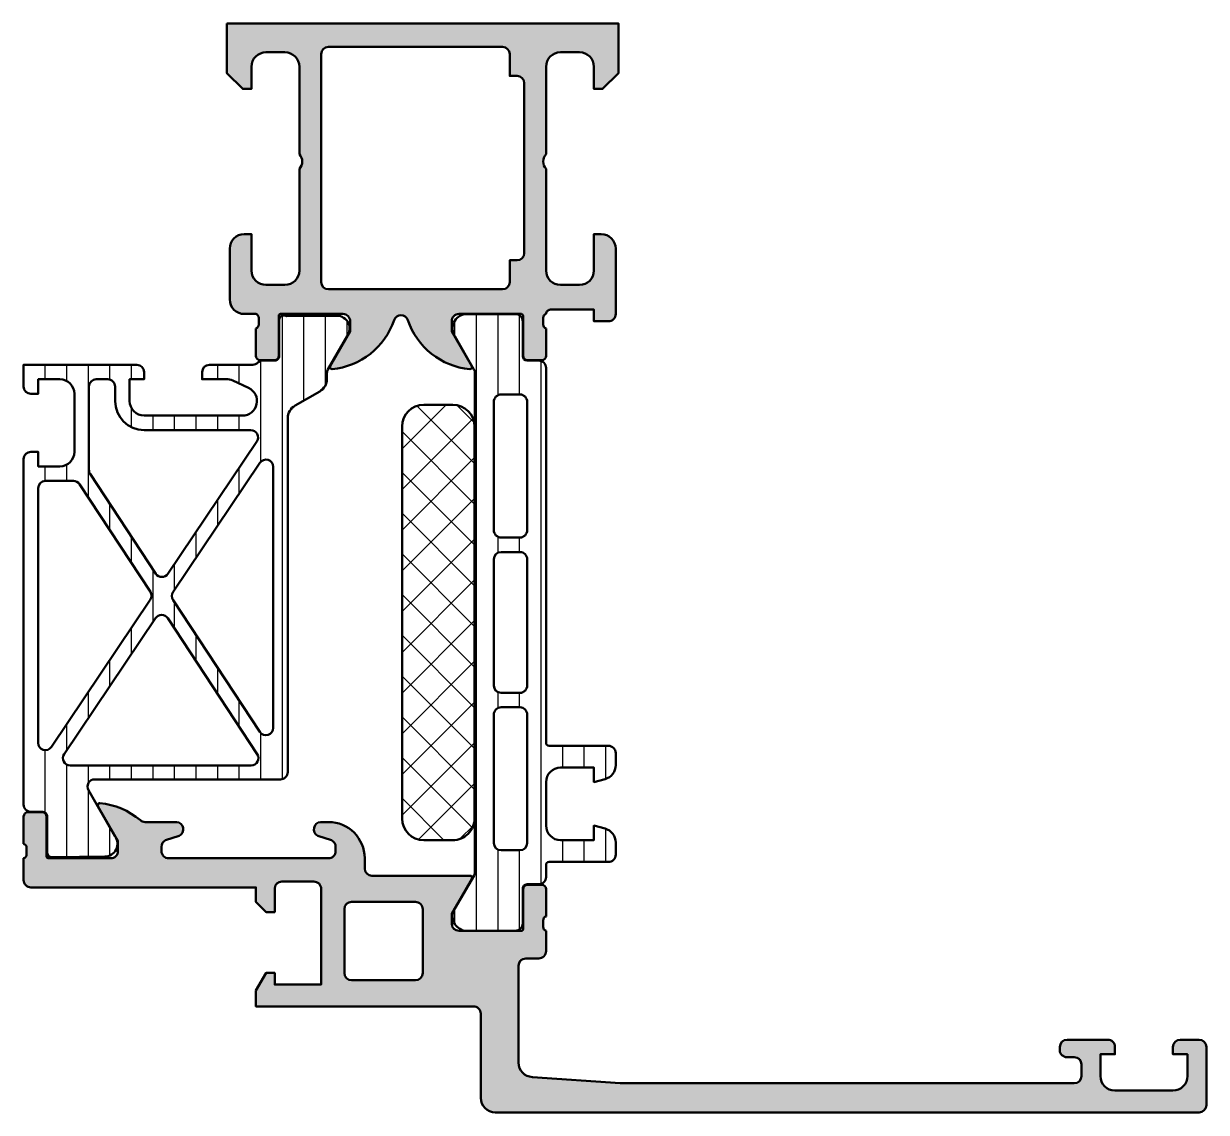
# Model space of a CAD drawing. Extents: x 0 to 81.5, y 0 to 75.
import ezdxf

# ---------------------------------------------------------------- set-up
doc = ezdxf.new("R2010")
doc.units = 0
for name, color, linetype, lineweight in [('0S-Alu contour', 7, 'Continuous', 50), ('0S-Alu hatch', 252, 'Continuous', 25), ('0S-Plastic contour', 254, 'Continuous', 50), ('0S-Plastic hatch', 253, 'Continuous', 25), ('0S-PT contour', 91, 'Continuous', 50), ('0S-PT hatch', 103, 'Continuous', 25)]:
    doc.layers.add(name, color=color, linetype=linetype, lineweight=lineweight)
pattern_1 = [(90, (0, 0), (-1.4859, 0), [])]

# ---------------------------------------------------------------- blocks, each defined once
blk = doc.blocks.new('361630__463A068F_282F_4DF1_8762_3C075D6FBDEC_')
at = {"layer": '0S-Alu hatch'}
h = blk.add_hatch(color=256, dxfattribs=at)
edge = h.paths.add_edge_path()
edge.add_line((0.4999389648442048, 15.49988043401231), (16.0000991821289, 15.49988043401254))
edge.add_line((16.0000991821289, 15.49988043401254), (16.00009918212845, 14.49991095159066))
edge.add_line((16.00009918212845, 14.49991095159066), (16.70008087158294, 13.79989874455918))
edge.add_line((16.70008087158294, 13.79989874455918), (17.30008697509768, 13.79989874455941))
edge.add_line((17.30008697509768, 13.79989874455941), (17.30008697509674, 15.39990484807504))
edge.add_ellipse((17.80009642438039, 15.39989539879139), major_axis=(-0.5000094493729326, 0), ratio=1, start_angle=270.0010827875266, end_angle=359.99891721236526, ccw=False)
edge.add_line((17.80008697509809, 15.89990484807503), (19.99999228644535, 15.89990484807504))
edge.add_ellipse((19.99999228644547, 15.39990484807514), major_axis=(-0.4999999999999006, 0), ratio=1, start_angle=180, end_angle=270.00000000001387, ccw=False)
edge.add_line((20.49999228644538, 15.39990484807514), (20.49999228644583, 8.799910951590391))
edge.add_line((20.49999228644583, 8.799910951590391), (17.30008697509767, 8.799910951590618))
edge.add_line((17.30008697509767, 8.799910951590618), (17.30008697509767, 9.599898744559368))
edge.add_line((17.30008697509767, 9.599898744559368), (16.70008087158112, 9.599898744559596))
edge.add_line((16.70008087158112, 9.599898744559596), (16.00009918212845, 8.38746588323238))
edge.add_line((16.00009918212845, 8.38746588323238), (16.00009918212889, 7.299910951590618))
edge.add_line((16.00009918212889, 7.299910951590618), (31.00000849914742, 7.299910951590845))
edge.add_ellipse((31.00000849914787, 6.799910951589481), major_axis=(-0.5000000000013644, 0), ratio=1, start_angle=180, end_angle=270.00000000005133, ccw=False)
edge.add_line((31.50000849914923, 6.799910951589481), (31.50000849914877, 1.000000000000227))
edge.add_arc((32.50000849914855, 1), 0.9999999999997797, 180, 269.9999999999874)
edge.add_line((32.50000849914833, 2.203e-13), (81, 2.274e-13))
edge.add_arc((80.99993251248235, 0.5000674875178674), 0.5000674920715906, 270.0077324561257, 359.992267543883)
edge.add_line((81.5, 0.5000000000003034), (81.5, 4.500000000000909))
edge.add_arc((80.99993251248326, 4.499932512483496), 0.5000674920706809, 0.0077324561169704, 89.99226754387429)
edge.add_line((81.00000000000092, 5.000000000000227), (79.69995117187545, 5.000000000000227))
edge.add_arc((79.69998807066463, 4.499963101210596), 0.5000369001510511, 90.00422797775568, 179.9957720222162)
edge.add_line((79.199951171875, 4.500000000000017), (79.199951171875, 4.000000000000227))
edge.add_line((79.199951171875, 4.000000000000227), (80.199951171875, 4.000000000000909))
edge.add_line((80.199951171875, 4.000000000000909), (80.19995117187455, 2.500000000000227))
edge.add_ellipse((79.19998814556868, 2.49996302630609), major_axis=(-0.9999630269894156, 0), ratio=1, start_angle=89.9978814850968, end_angle=180.0021185148806, ccw=False)
edge.add_line((79.19995117187545, 1.500000000000227), (75.199951171875, 1.500000000000454))
edge.add_ellipse((75.20002804158412, 2.500076869709573), major_axis=(-1.000076872663367, 0), ratio=1, start_angle=0.004403971451608868, end_angle=89.99559602863582, ccw=False)
edge.add_line((74.199951171875, 2.49999999999893), (74.19995117187545, 4.000000000000227))
edge.add_line((74.19995117187545, 4.000000000000227), (75.199951171875, 4.000000000000227))
edge.add_line((75.199951171875, 4.000000000000227), (75.19995117187455, 4.500000000000682))
edge.add_arc((74.70000864667804, 4.500057474803725), 0.499942528500235, 359.9934131155661, 450.006586884364)
edge.add_line((74.69995117187545, 5.000000000000227), (71.89996337890625, 5.000000000000454))
edge.add_arc((71.89996337890625, 4.500000000000454), 0.5, 90, 180)
edge.add_line((71.39996337890625, 4.500000000000454), (71.3999633789058, 4.300000000000409))
edge.add_arc((71.89996337890636, 4.300000000000977), 0.5000000000005685, 180, 270.0000000000912)
edge.add_line((71.89996337890716, 3.800000000000409), (72.39996337890715, 3.800000000000409))
edge.add_ellipse((72.39992827974152, 3.299964900834766), major_axis=(-0.5000351003975082, 0), ratio=1, start_angle=180.0040217857437, end_angle=269.9959782142177, ccw=False)
edge.add_line((72.89996337890716, 3.300000000000072), (72.8999633789067, 2.499996948242596))
edge.add_ellipse((72.39994681544727, 2.500013511702036), major_axis=(-0.5000165637337787, 0), ratio=1, start_angle=90.0018979697133, end_angle=179.9981020302675, ccw=False)
edge.add_line((72.39996337890625, 1.999996948242596), (41.09996948242542, 1.999996948242369))
edge.add_line((41.09996948242542, 1.999996948242369), (35.0615118617752, 2.432393580288135))
edge.add_ellipse((35.09996792191937, 3.431613265154766), major_axis=(-0.9999594227701347, 0), ratio=1, start_angle=0, end_angle=87.79599713641443, ccw=False)
edge.add_line((34.10000849914923, 3.431613265154766), (34.10000849914786, 10.10006547570015))
edge.add_ellipse((34.60000849914786, 10.10006547570083), major_axis=(-0.5, 0), ratio=1, start_angle=270.00000000010505, end_angle=360, ccw=False)
edge.add_line((34.60000849914695, 10.60006547570083), (35.50000849914797, 10.60006547570083))
edge.add_arc((35.50000849914829, 11.10006547570094), 0.5000000000001137, 269.9999999999633, 360)
edge.add_line((36.0000084991484, 11.10006547570094), (36.0000084991484, 12.50006700157949))
edge.add_ellipse((36.07884494569145, 12.76758759357261), major_axis=(-0.2788950563274364, 0), ratio=1, start_angle=-1.1645893740997053, end_angle=73.5801235805065, ccw=False)
edge.add_line((35.8000074991484, 12.773256001571), (35.8000074991484, 13.22685000157099))
edge.add_ellipse((36.07887559479156, 13.23251066104805), major_axis=(-0.2789255417371436, 0), ratio=1, start_angle=-73.57540544464467, end_angle=1.1628700728880972, ccw=False)
edge.add_line((36.00000849914839, 13.50005400157099), (36.00000849914839, 15.38006500157951))
edge.add_arc((35.7000084991484, 15.38006500157951), 0.2999999999999971, 0, 90)
edge.add_line((35.7000084991484, 15.68006500157951), (34.72003418010562, 15.68006500157951))
edge.add_arc((34.72003418010563, 15.38006500157951), 0.2999999999999971, 90.00000000000273, 180)
edge.add_line((34.42003418010563, 15.38006500157951), (34.42003418010561, 12.62006700157951))
edge.add_ellipse((34.30003418010584, 12.6200670015795), major_axis=(-0.1199999999997701, 0), ratio=1, start_angle=90.00000000000341, end_angle=180, ccw=False)
edge.add_line((34.30003418010585, 12.50006700157973), (30.00000849914749, 12.50006700157973))
edge.add_ellipse((30.00000849914761, 13.00006700157986), major_axis=(-0.5000000000001208, 0), ratio=1, start_angle=0, end_angle=89.99999999998619, ccw=False)
edge.add_line((29.50000849914749, 13.00006700157986), (29.50000849914842, 13.70006700157978))
edge.add_line((29.50000849914842, 13.70006700157978), (30.88150395677077, 16.09288732460732))
edge.add_arc((30.76188871449936, 16.16194721693099), 0.1381197846486993, 330.0000000003246, 450.0000000003213)
edge.add_line((30.76188871449859, 16.30006700157968), (23.99999991607984, 16.30006700158012))
edge.add_ellipse((23.99999991607987, 16.80006700158012), major_axis=(-0.5, 0), ratio=1, start_angle=0, end_angle=89.9999999999967, ccw=False)
edge.add_line((23.49999991607987, 16.80006700158012), (23.49999991607987, 17.50006449315436))
edge.add_arc((20.99999991607885, 17.50006449315436), 2.500000000001023, 0, 89.99999999999447)
edge.add_line((20.99999991607909, 20.00006449315538), (20.45414352416949, 20.00006449315561))
edge.add_arc((20.50247416544907, 19.50077037001323), 0.5016278224849609, 95.5288879489905, 243.3386633159684)
edge.add_line((20.27738571166992, 19.05247843358529), (21.22312545776276, 18.74763834569467))
edge.add_ellipse((21.00026875812812, 18.30006520285073), major_axis=(-0.4999868265937039, 0), ratio=1, start_angle=180.0002683879249, end_angle=243.530257476764, ccw=False)
edge.add_line((21.50025558471634, 18.30006754491551), (21.50025558471678, 18.00006449315559))
edge.add_ellipse((21.00027611238489, 18.0000439654875), major_axis=(-0.4999794727532967, 0), ratio=1, start_angle=89.99764760603819, end_angle=180.0023523941473, ccw=False)
edge.add_line((21.00025558471771, 17.5000644931556), (10.00025558471633, 17.5000644931556))
edge.add_ellipse((10.00023505704905, 18.00004396548785), major_axis=(-0.4999794727536519, 0), ratio=1, start_angle=-0.00235239414729449, end_angle=90.00235239397318, ccw=False)
edge.add_line((9.500255584716802, 18.00006449315665), (9.500255584715887, 18.30006754491433))
edge.add_ellipse((10.00024241130273, 18.30006520285091), major_axis=(-0.499986826592334, 0), ratio=1, start_angle=296.469742523199, end_angle=359.9997316120751, ccw=False)
edge.add_line((9.777385711668996, 18.74763834569376), (10.72312545776322, 19.05247843358575))
edge.add_arc((10.49803700398438, 19.50077037001353), 0.5016278224846809, 296.6613366840077, 444.4711120509884)
edge.add_line((10.54636764526411, 20.00006449315561), (8.365952360315987, 20.00006449315561))
edge.add_ellipse((8.365952360316127, 20.50006449315781), major_axis=(-0.5000000000022027, 0), ratio=1, start_angle=49.45571975771742, end_angle=89.99999999998369, ccw=False)
edge.add_arc((4.790756981381775, 16.32059347370718), 4.999999999996095, 49.45571975774107, 84.65077199038008)
edge.add_arc((5.238375369365016, 21.16194470850773), 0.13811978464796, 82.29756250574845, 209.9999999998356)
edge.add_line((5.118760127094449, 21.0928848161841), (6.500255584716356, 18.7000644931559))
edge.add_line((6.500255584716356, 18.7000644931559), (6.500255584716811, 18.00006449315514))
edge.add_ellipse((6.000255584716796, 18.00006449315561), major_axis=(-0.5000000000000142, 0), ratio=1, start_angle=89.99999999994787, end_angle=180, ccw=False)
edge.add_line((6.000255584716342, 17.50006449315559), (1.700229903759336, 17.5000644931556))
edge.add_ellipse((1.700229903759336, 17.62006449315581), major_axis=(-0.1200000000002035, 0), ratio=1, start_angle=0, end_angle=90, ccw=False)
edge.add_line((1.580229903759132, 17.62006449315581), (1.580229903759132, 20.3800624931558))
edge.add_arc((1.280229903759121, 20.38006249315581), 0.3000000000000114, 0, 90)
edge.add_line((1.280229903759121, 20.68006249315582), (0.3002555847163251, 20.68006249315582))
edge.add_arc((0.3002555847163393, 20.38006249315583), 0.2999999999999971, 90.00000000000273, 180)
edge.add_line((0.0002555847163421, 20.38006249315583), (0.0002555847163279, 18.50005149314731))
edge.add_ellipse((-0.0786115109268479, 18.23250815262437), major_axis=(-0.2789255417371463, 0), ratio=1, start_angle=178.837129927112, end_angle=253.5754054446433, ccw=False)
edge.add_line((0.2002565847163167, 18.22684749314731), (0.200256584716314, 17.77325349314728))
edge.add_ellipse((-0.0785808618267225, 17.76758508514892), major_axis=(-0.2788950563274233, 0), ratio=1, start_angle=106.4198764194912, end_angle=181.1645893740941, ccw=False)
edge.add_line((0.0002555847163136, 17.50006449315581), (-6.10351571737e-05, 15.99988043401324))
edge.add_arc((0.499915901461705, 15.99985737063117), 0.4999769371508228, 179.9973570092577, 270.0026429908678)
edge = h.paths.add_edge_path()
edge.add_ellipse((22.59999228644575, 13.99989874455922), major_axis=(-0.5000000000000071, 0), ratio=1, start_angle=270.0000000000008, end_angle=360, ccw=False)
edge.add_line((22.59999228644574, 14.49989874455923), (26.99999228644583, 14.49989874455946))
edge.add_ellipse((26.99999228644584, 13.99989874455946), major_axis=(-0.4999999999999947, 0), ratio=1, start_angle=180, end_angle=270.0000000000008, ccw=False)
edge.add_line((27.49999228644583, 13.99989874455946), (27.49999228644583, 9.599898744559368))
edge.add_ellipse((26.99999228644583, 9.599898744559368), major_axis=(-0.5, 0), ratio=1, start_angle=90, end_angle=180, ccw=False)
edge.add_line((26.99999228644583, 9.099898744559368), (22.59999228644574, 9.09989874455937))
edge.add_ellipse((22.59999228644574, 9.599898744559368), major_axis=(-0.4999999999999983, 0), ratio=1, start_angle=0, end_angle=90, ccw=False)
edge.add_line((22.09999228644574, 9.599898744559368), (22.09999228644574, 13.99989874455922))
at = {"layer": '0S-Alu contour', "color": 7}
for points in [[(0.0002555847163421, 20.38006249315583), (0.0002555847163279, 18.50005149314731)], [(1.280229903759121, 20.68006249315582), (0.3002555847163251, 20.68006249315582)], [(1.580229903759132, 17.62006449315581), (1.580229903759132, 20.3800624931558)], [(5.118760127094449, 21.0928848161841), (6.500255584716356, 18.7000644931559), (6.500255584716811, 18.00006449315514)], [(10.54636764526411, 20.00006449315561), (8.365952360315987, 20.00006449315561)], [(20.99999991607909, 20.00006449315538), (20.45414352416949, 20.00006449315561)], [(9.777385711668996, 18.74763834569376), (10.72312545776322, 19.05247843358575)], [(20.27738571166992, 19.05247843358529), (21.22312545776276, 18.74763834569467)], [(0.2002565847163167, 18.22684749314731), (0.200256584716314, 17.77325349314728)], [(9.500255584716802, 18.00006449315665), (9.500255584715887, 18.30006754491433)], [(21.50025558471634, 18.30006754491551), (21.50025558471678, 18.00006449315559)], [(0.0002555847163136, 17.50006449315581), (-6.10351571737e-05, 15.99988043401324)], [(6.000255584716342, 17.50006449315559), (1.700229903759336, 17.5000644931556)], [(21.00025558471771, 17.5000644931556), (10.00025558471633, 17.5000644931556)], [(23.49999991607987, 16.80006700158012), (23.49999991607987, 17.50006449315436)], [(0.4999389648442048, 15.49988043401231), (16.0000991821289, 15.49988043401254), (16.00009918212845, 14.49991095159066), (16.70008087158294, 13.79989874455918), (17.30008697509768, 13.79989874455941), (17.30008697509674, 15.39990484807504)], [(17.80008697509809, 15.89990484807503), (19.99999228644535, 15.89990484807504)], [(30.76188871449859, 16.30006700157968), (23.99999991607984, 16.30006700158012)], [(29.50000849914749, 13.00006700157986), (29.50000849914842, 13.70006700157978), (30.88150395677077, 16.09288732460732)], [(35.7000084991484, 15.68006500157951), (34.72003418010562, 15.68006500157951)], [(20.49999228644538, 15.39990484807514), (20.49999228644583, 8.799910951590391), (17.30008697509767, 8.799910951590618), (17.30008697509767, 9.599898744559368), (16.70008087158112, 9.599898744559596), (16.00009918212845, 8.38746588323238), (16.00009918212889, 7.299910951590618), (31.00000849914742, 7.299910951590845)], [(34.42003418010563, 15.38006500157951), (34.42003418010561, 12.62006700157951)], [(36.00000849914839, 13.50005400157099), (36.00000849914839, 15.38006500157951)], [(22.09999228644574, 9.599898744559368), (22.09999228644574, 13.99989874455922)], [(22.59999228644574, 14.49989874455923), (26.99999228644583, 14.49989874455946)], [(27.49999228644583, 13.99989874455946), (27.49999228644583, 9.599898744559368)], [(35.8000074991484, 12.773256001571), (35.8000074991484, 13.22685000157099)], [(34.30003418010585, 12.50006700157973), (30.00000849914749, 12.50006700157973)], [(36.0000084991484, 11.10006547570094), (36.0000084991484, 12.50006700157949)], [(34.60000849914695, 10.60006547570083), (35.50000849914797, 10.60006547570083)], [(34.10000849914923, 3.431613265154766), (34.10000849914786, 10.10006547570015)], [(26.99999228644583, 9.099898744559368), (22.59999228644574, 9.09989874455937)], [(31.50000849914923, 6.799910951589481), (31.50000849914877, 1.000000000000227)], [(74.69995117187545, 5.000000000000227), (71.89996337890625, 5.000000000000454)], [(81.00000000000092, 5.000000000000227), (79.69995117187545, 5.000000000000227)], [(71.39996337890625, 4.500000000000454), (71.3999633789058, 4.300000000000409)], [(74.199951171875, 2.49999999999893), (74.19995117187545, 4.000000000000227), (75.199951171875, 4.000000000000227), (75.19995117187455, 4.500000000000682)], [(79.199951171875, 4.500000000000017), (79.199951171875, 4.000000000000227), (80.199951171875, 4.000000000000909), (80.19995117187455, 2.500000000000227)], [(81.5, 0.5000000000003034), (81.5, 4.500000000000909)], [(71.89996337890716, 3.800000000000409), (72.39996337890715, 3.800000000000409)], [(72.89996337890716, 3.300000000000072), (72.8999633789067, 2.499996948242596)], [(72.39996337890625, 1.999996948242596), (41.09996948242542, 1.999996948242369), (35.0615118617752, 2.432393580288135)], [(79.19995117187545, 1.500000000000227), (75.199951171875, 1.500000000000454)], [(32.50000849914833, 2.203e-13), (81, 2.274e-13)]]:
    blk.add_lwpolyline(points, dxfattribs=at)
for centre, radius, start, end in [((5.238375369365016, 21.16194470850773), 0.13811978464796, 82.29756250574845, 209.9999999998356), ((4.790756981381775, 16.32059347370718), 4.999999999996095, 49.45571975774107, 84.65077199038008), ((0.3002555847163393, 20.38006249315583), 0.2999999999999971, 90.00000000000273, 180), ((1.280229903759121, 20.38006249315581), 0.3000000000000114, 0, 90), ((10.49803700398438, 19.50077037001353), 0.5016278224846809, 296.6613366840077, 84.47111205098845), ((20.50247416544907, 19.50077037001323), 0.5016278224849609, 95.5288879489905, 243.3386633159684), ((20.99999991607885, 17.50006449315436), 2.500000000001023, 0, 89.99999999999447), ((0.499915901461705, 15.99985737063117), 0.4999769371508228, 179.9973570092577, 270.0026429908678), ((30.76188871449936, 16.16194721693099), 0.1381197846486993, 330.0000000003246, 90.00000000032128), ((34.72003418010563, 15.38006500157951), 0.2999999999999971, 90.00000000000273, 180), ((35.7000084991484, 15.38006500157951), 0.2999999999999971, 0, 90), ((35.50000849914829, 11.10006547570094), 0.5000000000001137, 269.9999999999633, 0), ((71.89996337890625, 4.500000000000454), 0.5, 90, 180), ((74.70000864667804, 4.500057474803725), 0.499942528500235, 359.9934131155661, 90.00658688436407), ((79.69998807066463, 4.499963101210596), 0.5000369001510511, 90.00422797775568, 179.9957720222162), ((80.99993251248326, 4.499932512483496), 0.5000674920706809, 0.0077324561169704, 89.99226754387429), ((71.89996337890636, 4.300000000000977), 0.5000000000005685, 180, 270.0000000000912), ((32.50000849914855, 1), 0.9999999999997797, 180, 269.9999999999874), ((80.99993251248235, 0.5000674875178674), 0.5000674920715906, 270.0077324561257, 359.992267543883)]:
    blk.add_arc(centre, radius, start, end, dxfattribs=at)
at = {"layer": '0S-Alu contour', "color": 7, "extrusion": (0, 0, -1)}
for centre, radius, start, end in [((-8.365952360316127, 20.50006449315781), 0.5000000000022027, 270.0000000000163, 310.5442802422826), ((-10.00024241130273, 18.30006520285091), 0.499986826592334, 0.0002683879249072, 63.53025747680099), ((-21.00026875812812, 18.30006520285073), 0.4999868265937039, 116.469742523236, 179.9997316120751), ((0.0786115109268479, 18.23250815262437), 0.2789255417371463, 106.4245945553567, 181.162870072888), ((-6.000255584716796, 18.00006449315561), 0.5000000000000142, 180, 270.0000000000521), ((-10.00023505704905, 18.00004396548785), 0.4999794727536519, 269.9976476060268, 0.0023523941473428), ((-21.00027611238489, 18.0000439654875), 0.4999794727532967, 179.9976476058527, 270.0023523939618), ((0.0785808618267225, 17.76758508514892), 0.2788950563274233, 178.8354106259059, 253.5801235805088), ((-1.700229903759336, 17.62006449315581), 0.1200000000002035, 270, 0), ((-23.99999991607987, 16.80006700158012), 0.5, 270.0000000000033, 0), ((-17.80009642438039, 15.39989539879139), 0.5000094493729326, 0.0010827876347383, 89.99891721247337), ((-19.99999228644547, 15.39990484807514), 0.4999999999999006, 89.99999999998616, 180), ((-22.59999228644575, 13.99989874455922), 0.5000000000000071, 0, 89.9999999999992), ((-26.99999228644584, 13.99989874455946), 0.4999999999999947, 89.9999999999992, 180), ((-36.07887559479156, 13.23251066104805), 0.2789255417371436, 358.8371299271119, 73.57540544464473), ((-30.00000849914761, 13.00006700157986), 0.5000000000001208, 270.0000000000138, 0), ((-34.30003418010584, 12.6200670015795), 0.1199999999997701, 180, 269.9999999999966), ((-36.07884494569145, 12.76758759357261), 0.2788950563274364, 286.4198764194936, 1.164589374099741), ((-34.60000849914786, 10.10006547570083), 0.5, 0, 89.99999999989495), ((-22.59999228644574, 9.599898744559368), 0.4999999999999983, 270, 0), ((-26.99999228644583, 9.599898744559368), 0.5, 180, 270), ((-31.00000849914787, 6.799910951589481), 0.5000000000013644, 89.99999999994868, 180), ((-35.09996792191937, 3.431613265154766), 0.9999594227701347, 272.2040028635856, 0), ((-72.39992827974152, 3.299964900834766), 0.5000351003975082, 90.00402178578231, 179.9959782142563), ((-72.39994681544727, 2.500013511702036), 0.5000165637337787, 180.0018979697325, 269.9981020302867), ((-75.20002804158412, 2.500076869709573), 1.000076872663367, 270.0044039713642, 359.9955960285484), ((-79.19998814556868, 2.49996302630609), 0.9999630269894156, 179.9978814851194, 270.0021185149032)]:
    blk.add_arc(centre, radius, start, end, dxfattribs=at)
blk = doc.blocks.new('368930__C719D4E8_1247_47FF_9484_C89155885045_')
at = {"layer": '0S-PT hatch'}
h = blk.add_hatch(dxfattribs=at)
h.set_pattern_fill('ANSI37', color=256, scale=0.625, angle=90, style=0)
h.set_pattern_definition([(135, (0, 0), (-1.403165018917055, -1.403165018917055), []), (225, (0, 0), (1.403165018917055, -1.403165018917055), [])])
edge = h.paths.add_edge_path()
edge.add_line((26.07384816846627, 47.25107660496467), (26.07384816846627, 20.25107660496467))
edge.add_arc((27.57384816846627, 20.25107660496467), 1.5, 180, 270)
edge.add_line((27.57384816846627, 18.75107660496466), (29.57384816846627, 18.75107660496467))
edge.add_arc((29.57384816846627, 20.25107660496467), 1.5, 269.9999999999998, 360)
edge.add_line((31.07384816846627, 20.25107660496467), (31.07384816846627, 47.25107660496467))
edge.add_arc((29.57384816846627, 47.25107660496467), 1.500000000000003, 0, 89.99999999999987)
edge.add_line((29.57384816846627, 48.75107660496468), (27.57384816846628, 48.75107660496468))
edge.add_arc((27.57384816846628, 47.25107660496467), 1.5, 90, 180)
at = {"layer": '0S-PT contour', "color": 7}
for points in [[(29.57384816846627, 48.75107660496468), (27.57384816846628, 48.75107660496468)], [(26.07384816846627, 47.25107660496467), (26.07384816846627, 20.25107660496467)], [(31.07384816846627, 20.25107660496467), (31.07384816846627, 47.25107660496467)], [(27.57384816846627, 18.75107660496466), (29.57384816846627, 18.75107660496467)]]:
    blk.add_lwpolyline(points, dxfattribs=at)
for centre, radius, start, end in [((27.57384816846628, 47.25107660496467), 1.5, 90, 180), ((29.57384816846627, 47.25107660496467), 1.500000000000003, 0, 89.99999999999987), ((27.57384816846627, 20.25107660496467), 1.5, 180, 270), ((29.57384816846627, 20.25107660496467), 1.5, 269.9999999999998, 0)]:
    blk.add_arc(centre, radius, start, end, dxfattribs=at)
blk = doc.blocks.new('284027__BBD44476_E6F2_47E0_B0BE_C2AA405C31E2___F19B61E5_0C0F_4A24_8B42_441E8ADF70B4_')
at = {"layer": '0S-Plastic hatch'}
h = blk.add_hatch(dxfattribs=at)
h.set_pattern_fill('ANSI31', color=256, scale=0.4680000000000001, angle=45, style=0)
h.set_pattern_definition(pattern_1)
edge = h.paths.add_edge_path()
edge.add_line((36, 51.29262339778484), (36.000022921558, 25.45125658823265))
edge.add_arc((36.20416178718001, 25.45537538707199), 0.204180412775862, 181.155868943814, 269.5149389342865)
edge.add_line((36.20243323428476, 25.25120229122876), (40.30243323427305, 25.25120229122875))
edge.add_ellipse((40.30243323427305, 24.75120229122881), major_axis=(-0.4999999999999361, 0), ratio=1, start_angle=180, end_angle=270.0000000000008, ccw=False)
edge.add_line((40.80243323427299, 24.75120229122881), (40.80243323427299, 23.92045306784114))
edge.add_ellipse((39.80243323427295, 23.92045306784113), major_axis=(-1.000000000000035, 0), ratio=1, start_angle=105.00000000108139, end_angle=180, ccw=False)
edge.add_line((40.06125227939371, 22.95452724155691), (39.30243323427305, 22.75120229122875))
edge.add_line((39.30243323427305, 22.75120229122875), (39.30243323427305, 23.75120229122875))
edge.add_line((39.30243323427305, 23.75120229122875), (37.00243323428464, 23.75120229122875))
edge.add_arc((37.00414226812575, 22.74707631855112), 1.004127427074111, 90.0975179750866, 179.7701403215128)
edge.add_line((36.00002292155799, 22.75110467439828), (36.00002292155802, 19.75122632025462))
edge.add_arc((37.00414248000591, 19.75532877543038), 1.004127938958006, 180.2340877213126, 269.9024699846796)
edge.add_line((37.0024332342847, 18.75120229122876), (39.30243323427305, 18.75120229122875))
edge.add_line((39.30243323427305, 18.75120229122875), (39.30243323427317, 19.75120229122869))
edge.add_line((39.30243323427317, 19.75120229122869), (40.06125227939373, 19.54787734087044))
edge.add_ellipse((39.80243323427313, 18.58195151458678), major_axis=(-0.9999999999994615, 0), ratio=1, start_angle=180, end_angle=254.99999999891918, ccw=False)
edge.add_line((40.80243323427258, 18.58195151458678), (40.80243323427305, 17.75120229122875))
edge.add_ellipse((40.30243323427305, 17.75120229122874), major_axis=(-0.5, 0), ratio=1, start_angle=89.9999999999983, end_angle=180, ccw=False)
edge.add_line((40.30243323427304, 17.25120229122874), (36.20243323428468, 17.25120229122875))
edge.add_arc((36.20243323428467, 17.05120229122877), 0.1999999999999744, 89.99999999999594, 180)
edge.add_line((36.0024332342847, 17.05120229122877), (36.00111268929476, 16.21013004610088))
edge.add_ellipse((35.501115368629, 16.21010925689814), major_axis=(-0.4999973210979561, 0), ratio=1, start_angle=90.00176831585759, end_angle=180.0023822800019, ccw=False)
edge.add_line((35.50113080001328, 15.71011193603832), (34.69079946719837, 15.71008330962012))
edge.add_arc((34.69081033343268, 15.41008330981693), 0.2999999999999828, 90.00207529788342, 180.0020752978985)
edge.add_line((34.39081033362949, 15.41007244358255), (34.39122921384228, 13.0100740742441))
edge.add_ellipse((33.89123323682728, 13.0100533243742), major_axis=(-0.4999959774455648, 0), ratio=1, start_angle=90.0017728167, end_angle=180.0023777790716, ccw=False)
edge.add_line((33.89124870744704, 12.51005734716798), (30.41470721164119, 12.50993069970388))
edge.add_ellipse((30.55698200855538, 13.4997539283803), major_axis=(-0.9999960709244762, 0), ratio=1, start_angle=-32.72494080195452, end_angle=81.82046724598808, ccw=False)
edge.add_line((29.7157097778966, 14.04035838247479), (31.03409677568367, 16.32406298372988))
edge.add_arc((30.60107500393222, 16.57404727383961), 0.500000000112426, 330.0020787016154, 360.00201538907)
edge.add_line((31.10107500373532, 16.5740648614271), (31.09998869130261, 50.92833361702789))
edge.add_arc((30.59998869159655, 50.92831498385518), 0.5000000000532542, 0.0021352040807048, 30.00207189551975)
edge.add_line((31.03299235290213, 51.17833064206326), (29.71443992344539, 53.46193973131244))
edge.add_ellipse((30.55567298966561, 54.00260512706299), major_axis=(-0.9999960709244673, 0), ratio=1, start_angle=-81.81631665021598, end_angle=32.729091397728496, ccw=False)
edge.add_line((30.41332648878386, 54.99241804653369), (33.88986798458969, 54.99254469399776))
edge.add_ellipse((33.88988873445959, 54.49254871698272), major_axis=(-0.4999959774455932, 0), ratio=1, start_angle=180.0017728167249, end_angle=270.00237777907125, ccw=False)
edge.add_line((34.38988471166585, 54.49256418760271), (34.38963969108502, 52.09256579421701))
edge.add_arc((34.68963969088826, 52.09257666045134), 0.3000000000000254, 180.0020752978985, 270.0020752978793)
edge.add_line((34.68965055712254, 51.79257666064811), (35.49998188993747, 51.79260528706632))
edge.add_ellipse((35.5000026791402, 51.29260796640057), major_axis=(-0.499997321097949, 0), ratio=1, start_angle=180.0017683158931, end_angle=270.0023822799161, ccw=False)
edge = h.paths.add_edge_path()
edge.add_line((34.70055130142633, 40.10119604587006), (34.70055130142632, 48.95118994235432))
edge.add_arc((34.20055129933873, 48.95118994053621), 0.5000000020875888, 0, 90.00189910262115)
edge.add_line((34.20053472654188, 49.45118994234915), (32.90054062027397, 49.45118994234918))
edge.add_arc((32.90053698091735, 48.95119358170581), 0.4999963606566175, 89.99958295741548, 180.0004170428646)
edge.add_line((32.40054062027398, 48.95118994234675), (32.40054062027397, 40.10119604586718))
edge.add_arc((32.90053698091722, 40.10119240650811), 0.4999963606564967, 179.9995829571354, 270.0004170425984)
edge.add_line((32.90054062027396, 39.60119604586486), (34.20053472658671, 39.60119604586486))
edge.add_arc((34.20055129926904, 40.10119604774749), 0.5000000021572865, 269.998100910502, 360)
edge = h.paths.add_edge_path()
edge.add_line((32.40054062026359, 38.10119604656852), (32.4005406202636, 29.40118994305284))
edge.add_arc((32.9005406202636, 29.40118994304764), 0.5, 180, 269.9999999999984)
edge.add_line((32.90054062026359, 28.90118994304764), (34.20055130141594, 28.90118994304764))
edge.add_arc((34.20055130141597, 29.40118994304761), 0.4999999999999716, 269.9999999999976, 360)
edge.add_line((34.70055130141594, 29.40118994304761), (34.70055130141596, 38.10119604656853))
edge.add_arc((34.20055130141595, 38.10119604656332), 0.5000000000000071, 0, 90.00000000119365)
edge.add_line((34.20055130140553, 38.60119604656333), (32.9005406202532, 38.60119604656332))
edge.add_arc((32.9005406202636, 38.1011960465633), 0.5000000000000142, 90.00000000119202, 180)
edge = h.paths.add_edge_path()
edge.add_line((34.70055130141594, 18.55118078777944), (34.70055130141594, 27.40118994305278))
edge.add_arc((34.20055129932833, 27.40118994123469), 0.5000000020876172, 0, 90.00189910261624)
edge.add_line((34.20053472653151, 27.90118994304764), (32.9005406202636, 27.90118994304763))
edge.add_arc((32.90053698090692, 27.40119358240431), 0.4999963606565713, 89.99958295740896, 180.0004170428646)
edge.add_line((32.4005406202636, 27.40118994304524), (32.40054062026362, 18.55121130535239))
edge.add_arc((32.90055587905269, 18.55121130535239), 0.5000152587890696, 180, 269.9999999999968)
edge.add_line((32.90055587905266, 18.05119604656332), (34.20056656020501, 18.05119604656332))
edge.add_arc((34.200566560205, 18.55118078777426), 0.4999847412109411, 270.0000000000008, 360)
at = {"layer": '0S-Alu contour', "color": 7}
for points in [[(32.40054062027398, 48.95118994234675), (32.40054062027397, 40.10119604586718)], [(34.20053472654188, 49.45118994234915), (32.90054062027397, 49.45118994234918)], [(34.70055130142633, 40.10119604587006), (34.70055130142632, 48.95118994235432)], [(32.90054062027396, 39.60119604586486), (34.20053472658671, 39.60119604586486)], [(34.20055130140553, 38.60119604656333), (32.9005406202532, 38.60119604656332)], [(32.40054062026359, 38.10119604656852), (32.4005406202636, 29.40118994305284)], [(34.70055130141594, 29.40118994304761), (34.70055130141596, 38.10119604656853)], [(32.90054062026359, 28.90118994304764), (34.20055130141594, 28.90118994304764)], [(34.20053472653151, 27.90118994304764), (32.9005406202636, 27.90118994304763)], [(32.4005406202636, 27.40118994304524), (32.40054062026362, 18.55121130535239)], [(34.70055130141594, 18.55118078777944), (34.70055130141594, 27.40118994305278)], [(32.90055587905266, 18.05119604656332), (34.20056656020501, 18.05119604656332)]]:
    blk.add_lwpolyline(points, dxfattribs=at)
for centre, radius, start, end in [((32.90053698091735, 48.95119358170581), 0.4999963606566175, 89.99958295741548, 180.0004170428646), ((34.20055129933873, 48.95118994053621), 0.5000000020875888, 0, 90.00189910262115), ((32.90053698091722, 40.10119240650811), 0.4999963606564967, 179.9995829571354, 270.0004170425984), ((34.20055129926904, 40.10119604774749), 0.5000000021572865, 269.998100910502, 0), ((32.9005406202636, 38.1011960465633), 0.5000000000000142, 90.00000000119202, 180), ((34.20055130141595, 38.10119604656332), 0.5000000000000071, 0, 90.00000000119365), ((32.9005406202636, 29.40118994304764), 0.5, 180, 269.9999999999984), ((34.20055130141597, 29.40118994304761), 0.4999999999999716, 269.9999999999976, 0), ((32.90053698090692, 27.40119358240431), 0.4999963606565713, 89.99958295740896, 180.0004170428646), ((34.20055129932833, 27.40118994123469), 0.5000000020876172, 0, 90.00189910261624), ((32.90055587905269, 18.55121130535239), 0.5000152587890696, 180, 269.9999999999968), ((34.200566560205, 18.55118078777426), 0.4999847412109411, 270.0000000000008, 0)]:
    blk.add_arc(centre, radius, start, end, dxfattribs=at)
at = {"layer": '0S-Plastic contour', "color": 7}
for points in [[(30.41332648878386, 54.99241804653369), (33.88986798458969, 54.99254469399776)], [(34.38988471166585, 54.49256418760271), (34.38963969108502, 52.09256579421701)], [(31.03299235290213, 51.17833064206326), (29.71443992344539, 53.46193973131244)], [(34.68965055712254, 51.79257666064811), (35.49998188993747, 51.79260528706632)], [(31.10107500373532, 16.5740648614271), (31.09998869130261, 50.92833361702789)], [(36, 51.29262339778484), (36.000022921558, 25.45125658823265)], [(36.20243323428476, 25.25120229122876), (40.30243323427305, 25.25120229122875)], [(40.80243323427299, 24.75120229122881), (40.80243323427299, 23.92045306784114)], [(40.06125227939371, 22.95452724155691), (39.30243323427305, 22.75120229122875), (39.30243323427305, 23.75120229122875), (37.00243323428464, 23.75120229122875)], [(36.00002292155799, 22.75110467439828), (36.00002292155802, 19.75122632025462)], [(37.0024332342847, 18.75120229122876), (39.30243323427305, 18.75120229122875), (39.30243323427317, 19.75120229122869), (40.06125227939373, 19.54787734087044)], [(40.80243323427258, 18.58195151458678), (40.80243323427305, 17.75120229122875)], [(40.30243323427304, 17.25120229122874), (36.20243323428468, 17.25120229122875)], [(29.7157097778966, 14.04035838247479), (31.03409677568367, 16.32406298372988)], [(36.0024332342847, 17.05120229122877), (36.00111268929476, 16.21013004610088)], [(35.50113080001328, 15.71011193603832), (34.69079946719837, 15.71008330962012)], [(34.39081033362949, 15.41007244358255), (34.39122921384228, 13.0100740742441)], [(33.89124870744704, 12.51005734716798), (30.41470721164119, 12.50993069970388)]]:
    blk.add_lwpolyline(points, dxfattribs=at)
at = {"layer": '0S-Plastic contour', "color": 7, "extrusion": (0, 0, -1)}
for centre, radius, start, end in [((-30.55567298966561, 54.00260512706299), 0.9999960709244673, 327.2709086022715, 81.81631665021601), ((-33.88988873445959, 54.49254871698272), 0.4999959774455932, 89.99762222092875, 179.9982271832751), ((-35.5000026791402, 51.29260796640057), 0.4999973210979491, 89.9976177200839, 179.9982316841069), ((-40.30243323427305, 24.75120229122881), 0.4999999999999361, 89.9999999999992, 180), ((-39.80243323427295, 23.92045306784113), 1.000000000000035, 180, 254.9999999989186), ((-39.80243323427313, 18.58195151458678), 0.9999999999994615, 105.0000000010808, 180), ((-40.30243323427305, 17.75120229122874), 0.5, 180, 270.0000000000017), ((-35.501115368629, 16.21010925689814), 0.4999973210979562, 179.9976177199981, 269.9982316841424), ((-30.55698200855538, 13.4997539283803), 0.9999960709244762, 278.1795327540119, 32.7249408019545), ((-33.89123323682728, 13.0100533243742), 0.4999959774455648, 179.9976222209284, 269.9982271833)]:
    blk.add_arc(centre, radius, start, end, dxfattribs=at)
at = {"layer": '0S-Plastic contour', "color": 7}
for centre, radius, start, end in [((34.68963969088826, 52.09257666045134), 0.3000000000000254, 180.0020752978985, 270.0020752978793), ((30.59998869159655, 50.92831498385518), 0.5000000000532542, 0.0021352040807048, 30.00207189551975), ((36.20416178718001, 25.45537538707199), 0.204180412775862, 181.155868943814, 269.5149389342865), ((37.00414226812575, 22.74707631855112), 1.004127427074111, 90.0975179750866, 179.7701403215128), ((37.00414248000591, 19.75532877543038), 1.004127938958006, 180.2340877213126, 269.9024699846796), ((36.20243323428467, 17.05120229122877), 0.1999999999999744, 89.99999999999594, 180), ((30.60107500393222, 16.57404727383961), 0.500000000112426, 330.0020787016154, 0.0020153890700116), ((34.69081033343268, 15.41008330981693), 0.2999999999999828, 90.00207529788342, 180.0020752978985)]:
    blk.add_arc(centre, radius, start, end, dxfattribs=at)
blk = doc.blocks.new('284027__9FBC912E_BED6_47D3_9E29_8CEC55046201___20CCA872_EEA6_4AF7_BD34_50E6EB9A945E_')
at = {"layer": '0S-Plastic hatch'}
h = blk.add_hatch(dxfattribs=at)
h.set_pattern_fill('ANSI31', color=256, scale=0.4680000000000001, angle=45, style=0)
h.set_pattern_definition(pattern_1)
edge = h.paths.add_edge_path()
edge.add_arc((0.5000000000000036, 50), 0.5000000000000036, 180, 269.9999999999995)
edge.add_line((0.4999999999999998, 49.5), (1, 49.5))
edge.add_line((1, 49.5), (1, 50.5))
edge.add_line((1, 50.5), (2.500000000000015, 50.5))
edge.add_ellipse((2.500000000000012, 49.50000000000001), major_axis=(-0.9999999999999857, 0), ratio=1, start_angle=180, end_angle=269.99999999999983, ccw=False)
edge.add_line((3.499999999999998, 49.50000000000001), (3.5, 45.49999999999999))
edge.add_ellipse((2.500000000000017, 45.49999999999998), major_axis=(-0.9999999999999822, 0), ratio=1, start_angle=90.00000000000063, end_angle=180, ccw=False)
edge.add_line((2.500000000000028, 44.5), (1, 44.5))
edge.add_line((1, 44.5), (1, 45.49999999999999))
edge.add_line((1, 45.49999999999999), (0.5, 45.49999999999999))
edge.add_arc((0.5000000000000054, 45), 0.5, 90.00000000000063, 180)
edge.add_line((5.3e-15, 45), (-1.42e-14, 21.19999699999996))
edge.add_arc((0.4999999999999858, 21.19999699999996), 0.5, 180, 270.0000000000081)
edge.add_line((0.5000000000000567, 20.69999699999996), (1.310300815755219, 20.69999700000008))
edge.add_ellipse((1.310300815755077, 20.39999700000032), major_axis=(-0.2999999999997556, 0), ratio=1, start_angle=180, end_angle=269.99999999997283, ccw=False)
edge.add_line((1.610300815754833, 20.39999700000032), (1.609968865358034, 17.99999861706388))
edge.add_arc((1.987213622739954, 17.94915113690577), 0.380656108857552, 172.3235693022829, 288.8129518105854)
edge.add_line((2.109967482421886, 17.58883105261437), (5.586508980521443, 17.61899246813462))
edge.add_arc((5.582594740102472, 18.49971578639339), 0.8807320163379948, 270.2546406740549, 397.0569971014201)
edge.add_line((6.285450980521311, 19.03045300000016), (4.461375763333071, 22.18984438605199))
edge.add_ellipse((4.894388480063591, 22.43984436035153), major_axis=(-0.5000000000001205, 0), ratio=1, start_angle=-89.9999999999917, end_angle=29.999996599335702, ccw=False)
edge.add_line((4.894388480063518, 22.93984436035166), (17.70006144527534, 22.9398443603516))
edge.add_arc((17.70006144527534, 23.4398443603516), 0.5, 270, 360.0000327007567)
edge.add_line((18.20006144527526, 23.43984464571954), (18.20004752908076, 47.81966089225612))
edge.add_ellipse((19.20004752901785, 47.81967208833896), major_axis=(-0.9999999999997681, 0), ratio=1, start_angle=-60.00495389455108, end_angle=0.0006414880432998871, ccw=False)
edge.add_line((18.70012240897667, 48.68574071977146), (20.39994227046489, 49.66693622490979))
edge.add_arc((19.90001715042351, 50.5330048563422), 0.9999999999998012, 299.9950461054615, 359.9988249444108)
edge.add_line((20.90001715021301, 50.53298434775327), (20.9000254117782, 50.93581878700391))
edge.add_ellipse((21.40002541167281, 50.93580853270988), major_axis=(-0.4999999999997522, 0), ratio=1, start_angle=330.0000034006127, end_angle=359.9988249444108, ccw=False)
edge.add_line((20.96701269494283, 51.18580850700963), (22.28552954790156, 53.46954699999988))
edge.add_arc((21.59310906117799, 53.99953787862428), 0.8719727414659045, 322.56891815828, 450.4251608211098)
edge.add_line((21.58663868504108, 54.87148661340873), (18.11004604980202, 54.85467334836883))
edge.add_arc((17.93415946314549, 54.57285699489808), 0.3321995611815831, 58.0309814548621, 192.6686729495804)
edge.add_line((17.61004743273795, 54.50000138293622), (17.61038206204446, 52.10000300000002))
edge.add_ellipse((17.31038206204434, 52.10000300000011), major_axis=(-0.3000000000001108, 0), ratio=1, start_angle=89.99999999998238, end_angle=180, ccw=False)
edge.add_line((17.31038206204425, 51.800003), (16.50000154298155, 51.80000300000001))
edge.add_arc((16.50000154298146, 51.30000300000003), 0.4999999999999787, 89.99999999999022, 135.5732366891123)
edge.add_ellipse((15.78585575955138, 52.00000000000001), major_axis=(-0.4999999999999859, 0), ratio=1, start_angle=89.9999999999992, end_angle=135.5732366891182, ccw=False)
edge.add_line((15.78585575955138, 51.50000000000003), (12.79996948707803, 51.49999999999998))
edge.add_arc((12.79996948707803, 50.99999999999997), 0.5000000000000071, 90.00000000000063, 179.9965029431444)
edge.add_line((12.29996948800935, 51.00003051757809), (12.29993896484273, 50.49993896484443))
edge.add_line((12.29993896484273, 50.49993896484443), (13.93602766642786, 50.49993896484446))
edge.add_ellipse((13.99851301323112, 49.50189308341627), major_axis=(-1.000000000000441, 0), ratio=1, start_angle=244.8612262341976, end_angle=273.58248048792973, ccw=False)
edge.add_line((14.42332516425769, 50.40717460666805), (15.50023827656167, 49.90683821133991))
edge.add_ellipse((15.07889072796826, 48.99993896484429), major_axis=(-1.000000000000008, 0), ratio=1, start_angle=89.9999999999975, end_angle=245.0803068673854, ccw=False)
edge.add_line((15.07889072796821, 47.99993896484428), (8.300113594345946, 47.99993896484458))
edge.add_ellipse((8.300041538370053, 48.99999576102165), major_axis=(-1.000056798772947, 0), ratio=1, start_angle=0.0032539963814883777, end_angle=90.00412826883041, ccw=False)
edge.add_line((7.299984741209916, 48.9999389648452), (7.299999999999999, 50.5))
edge.add_line((7.299999999999999, 50.5), (8.299954223631506, 50.49993896484362))
edge.add_line((8.299954223631506, 50.49993896484362), (8.299954223632726, 50.99999999999876))
edge.add_arc((7.799954223632724, 50.99999999999998), 0.5000000000000036, 0, 89.99999999999959)
edge.add_line((7.799954223632727, 51.49999999999998), (0, 51.5))
edge.add_line((0, 51.5), (0, 50))
edge = h.paths.add_edge_path()
edge.add_line((8.300143440219866, 46.99993896484458), (15.65854513679115, 46.99993896484428))
edge.add_ellipse((15.65854513679113, 46.49993896484427), major_axis=(-0.5, 0), ratio=1, start_angle=146.0739382130871, end_angle=269.9999999999982, ccw=False)
edge.add_line((16.07342438732754, 46.22087766786036), (9.939453531538613, 37.10152912699627))
edge.add_ellipse((9.524574281002199, 37.38059042398018), major_axis=(-0.4999999999999994, 0), ratio=1, start_angle=33.351953760056574, end_angle=146.0739382130871, ccw=False)
edge.add_line((9.106919689199012, 37.1057001878027), (4.582345408196815, 43.98011395634074))
edge.add_ellipse((4.999999999999976, 44.25500419251822), major_axis=(-0.4999999999999746, 0), ratio=1, start_angle=0, end_angle=33.35195376005743, ccw=False)
edge.add_line((4.500000000000001, 44.25500419251822), (4.5, 49.99999999999999))
edge.add_ellipse((5.000000000000003, 50), major_axis=(-0.5000000000000036, 0), ratio=1, start_angle=270.0000000000008, end_angle=360, ccw=False)
edge.add_line((4.999999999999996, 50.5), (5.799994913865988, 50.5))
edge.add_ellipse((5.79999491386599, 50), major_axis=(-0.4999999999999929, 0), ratio=1, start_angle=179.9994173090251, end_angle=270.0000000000002, ccw=False)
edge.add_line((6.299994913840126, 49.99999491506199), (6.29998474282264, 48.99988217189338))
edge.add_arc((8.300041538370095, 48.99999576102164), 2.000056798772986, 180.0032539963815, 270.0029191900563)
edge = h.paths.add_edge_path()
edge.add_line((10.30177322464598, 35.84846723325332), (16.28515726818224, 44.74393899692443))
edge.add_ellipse((16.70003651871866, 44.46487769994051), major_axis=(-0.5000000000000009, 0), ratio=1, start_angle=180.0001166206049, end_angle=326.0739382130872, ccw=False)
edge.add_line((17.20003651871763, 44.46487871764728), (17.20007312872667, 26.4784943577582))
edge.add_ellipse((16.70007312872771, 26.47849334005143), major_axis=(-0.4999999999999984, 0), ratio=1, start_angle=33.35195376005612, end_angle=180.0001166206049, ccw=False)
edge.add_line((16.28241853692452, 26.20360310387395), (10.29899788337921, 35.29451570009192))
edge.add_ellipse((10.71665247518239, 35.5694059362694), major_axis=(-0.4999999999999949, 0), ratio=1, start_angle=-33.926061786913124, end_angle=33.3519537600568, ccw=False)
edge = h.paths.add_edge_path()
edge.add_line((2.788801305310638, 24.67896364073391), (9.091606972108067, 34.04931818140064))
edge.add_ellipse((9.506486222644481, 33.77025688441673), major_axis=(-0.4999999999999994, 0), ratio=1, start_angle=213.3519537600565, end_angle=326.0739382130871, ccw=False)
edge.add_line((9.924140814447666, 34.04514712059421), (16.09148345428257, 24.67479257992748))
edge.add_ellipse((15.67382886247938, 24.39990234375), major_axis=(-0.4999999999999993, 0), ratio=1, start_angle=90.00000000000023, end_angle=213.3519537600565, ccw=False)
edge.add_line((15.67382886247938, 23.89990234375), (3.203680555847054, 23.89990234375))
edge.add_ellipse((3.203680555847052, 24.39990234375), major_axis=(-0.5, 0), ratio=1, start_angle=-33.92606178691301, end_angle=90.00000000000023, ccw=False)
edge = h.paths.add_edge_path()
edge.add_line((0.9999999999999928, 25.45048976309254), (1, 43))
edge.add_ellipse((1.5, 43), major_axis=(-0.5, 0), ratio=1, start_angle=270, end_angle=360, ccw=False)
edge.add_line((1.5, 43.5), (3.431690650671463, 43.5))
edge.add_ellipse((3.431690650671461, 43), major_axis=(-0.5, 0), ratio=1, start_angle=213.3519537600565, end_angle=269.99999999999983, ccw=False)
edge.add_line((3.849345242474647, 43.27489023617748), (8.732062620267463, 35.85633160830499))
edge.add_ellipse((8.314408028464277, 35.5814413721275), major_axis=(-0.5000000000000032, 0), ratio=1, start_angle=146.0739382130873, end_angle=213.3519537600572, ccw=False)
edge.add_line((8.729287279000692, 35.30238007514358), (1.914879250536406, 25.17142846610862))
edge.add_ellipse((1.499999999999992, 25.45048976309253), major_axis=(-0.4999999999999994, 0), ratio=1, start_angle=0, end_angle=146.0739382130871, ccw=False)
at = {"layer": '0S-Alu contour', "color": 7}
for points in [[(4.500000000000001, 44.25500419251822), (4.5, 49.99999999999999)], [(4.999999999999996, 50.5), (5.799994913865988, 50.5)], [(6.299994913840126, 49.99999491506199), (6.29998474282264, 48.99988217189338)], [(8.300143440219866, 46.99993896484458), (15.65854513679115, 46.99993896484428)], [(16.07342438732754, 46.22087766786036), (9.939453531538613, 37.10152912699627)], [(10.30177322464598, 35.84846723325332), (16.28515726818224, 44.74393899692443)], [(17.20003651871763, 44.46487871764728), (17.20007312872667, 26.4784943577582)], [(1.5, 43.5), (3.431690650671463, 43.5)], [(3.849345242474647, 43.27489023617748), (8.732062620267463, 35.85633160830499)], [(9.106919689199012, 37.1057001878027), (4.582345408196815, 43.98011395634074)], [(0.9999999999999928, 25.45048976309254), (1, 43)], [(8.729287279000692, 35.30238007514358), (1.914879250536406, 25.17142846610862)], [(16.28241853692452, 26.20360310387395), (10.29899788337921, 35.29451570009192)], [(2.788801305310638, 24.67896364073391), (9.091606972108067, 34.04931818140064)], [(9.924140814447666, 34.04514712059421), (16.09148345428257, 24.67479257992748)], [(15.67382886247938, 23.89990234375), (3.203680555847054, 23.89990234375)]]:
    blk.add_lwpolyline(points, dxfattribs=at)
at = {"layer": '0S-Alu contour', "color": 7, "extrusion": (0, 0, -1)}
for centre, radius, start, end in [((-5.000000000000003, 50), 0.5000000000000036, 0, 89.9999999999992), ((-5.79999491386599, 50), 0.4999999999999929, 89.9999999999998, 180.000582690975), ((-15.65854513679113, 46.49993896484427), 0.5, 90.00000000000183, 213.9260617869129), ((-16.70003651871866, 44.46487769994051), 0.5000000000000009, 33.92606178691281, 179.9998833793951), ((-4.999999999999976, 44.25500419251822), 0.4999999999999746, 326.6480462399426, 0), ((-1.5, 43), 0.5, 0, 90), ((-3.431690650671461, 43), 0.5, 90.00000000000018, 146.6480462399435), ((-9.524574281002199, 37.38059042398018), 0.4999999999999994, 213.9260617869129, 326.6480462399435), ((-8.314408028464277, 35.5814413721275), 0.5000000000000032, 146.6480462399428, 213.9260617869127), ((-10.71665247518239, 35.5694059362694), 0.4999999999999949, 326.6480462399432, 33.92606178691303), ((-9.506486222644481, 33.77025688441673), 0.4999999999999994, 33.92606178691293, 146.6480462399435), ((-16.70007312872771, 26.47849334005143), 0.4999999999999984, 179.9998833793951, 326.6480462399439), ((-1.499999999999992, 25.45048976309253), 0.4999999999999994, 213.9260617869129, 0), ((-3.203680555847052, 24.39990234375), 0.5, 269.9999999999998, 33.92606178691293), ((-15.67382886247938, 24.39990234375), 0.4999999999999993, 146.6480462399435, 269.9999999999998)]:
    blk.add_arc(centre, radius, start, end, dxfattribs=at)
at = {"layer": '0S-Alu contour', "color": 7}
blk.add_arc((8.300041538370095, 48.99999576102164), 2.000056798772986, 180.0032539963815, 270.0029191900563, dxfattribs=at)
at = {"layer": '0S-Plastic contour', "color": 7}
for points in [[(21.58663868504108, 54.87148661340873), (18.11004604980202, 54.85467334836883)], [(17.61004743273795, 54.50000138293622), (17.61038206204446, 52.10000300000002)], [(20.96701269494283, 51.18580850700963), (22.28552954790156, 53.46954699999988)], [(7.799954223632727, 51.49999999999998), (0, 51.5), (0, 50)], [(15.78585575955138, 51.50000000000003), (12.79996948707803, 51.49999999999998)], [(17.31038206204425, 51.800003), (16.50000154298155, 51.80000300000001)], [(7.299984741209916, 48.9999389648452), (7.299999999999999, 50.5), (8.299954223631506, 50.49993896484362), (8.299954223632726, 50.99999999999876)], [(12.29996948800935, 51.00003051757809), (12.29993896484273, 50.49993896484443), (13.93602766642786, 50.49993896484446)], [(20.90001715021301, 50.53298434775327), (20.9000254117782, 50.93581878700391)], [(0.4999999999999998, 49.5), (1, 49.5), (1, 50.5), (2.500000000000015, 50.5)], [(14.42332516425769, 50.40717460666805), (15.50023827656167, 49.90683821133991)], [(3.499999999999998, 49.50000000000001), (3.5, 45.49999999999999)], [(18.70012240897667, 48.68574071977146), (20.39994227046489, 49.66693622490979)], [(15.07889072796821, 47.99993896484428), (8.300113594345946, 47.99993896484458)], [(18.20006144527526, 23.43984464571954), (18.20004752908076, 47.81966089225612)], [(5.3e-15, 45), (-1.42e-14, 21.19999699999996)], [(2.500000000000028, 44.5), (1, 44.5), (1, 45.49999999999999), (0.5, 45.49999999999999)], [(4.894388480063518, 22.93984436035166), (17.70006144527534, 22.9398443603516)], [(6.285450980521311, 19.03045300000016), (4.461375763333071, 22.18984438605199)], [(0.5000000000000567, 20.69999699999996), (1.310300815755219, 20.69999700000008)], [(1.610300815754833, 20.39999700000032), (1.609968865358034, 17.99999861706388)], [(2.109967482421886, 17.58883105261437), (5.586508980521443, 17.61899246813462)]]:
    blk.add_lwpolyline(points, dxfattribs=at)
for centre, radius, start, end in [((17.93415946314549, 54.57285699489808), 0.3321995611815831, 58.0309814548621, 192.6686729495804), ((21.59310906117799, 53.99953787862428), 0.8719727414659045, 322.56891815828, 90.42516082110983), ((7.799954223632724, 50.99999999999998), 0.5000000000000036, 0, 89.99999999999959), ((12.79996948707803, 50.99999999999997), 0.5000000000000071, 90.00000000000063, 179.9965029431444), ((16.50000154298146, 51.30000300000003), 0.4999999999999787, 89.99999999999022, 135.5732366891123), ((19.90001715042351, 50.5330048563422), 0.9999999999998012, 299.9950461054615, 359.9988249444108), ((0.5000000000000036, 50), 0.5000000000000036, 180, 269.9999999999995), ((0.5000000000000054, 45), 0.5, 90.00000000000063, 180), ((17.70006144527534, 23.4398443603516), 0.5, 270, 3.27007566742e-05), ((0.4999999999999858, 21.19999699999996), 0.5, 180, 270.0000000000081), ((5.582594740102472, 18.49971578639339), 0.8807320163379948, 270.2546406740549, 37.05699710142008), ((1.987213622739954, 17.94915113690577), 0.380656108857552, 172.3235693022829, 288.8129518105854)]:
    blk.add_arc(centre, radius, start, end, dxfattribs=at)
at = {"layer": '0S-Plastic contour', "color": 7, "extrusion": (0, 0, -1)}
for centre, radius, start, end in [((-15.78585575955138, 52.00000000000001), 0.4999999999999859, 224.4267633108819, 270.0000000000008), ((-17.31038206204434, 52.10000300000011), 0.3000000000001108, 180, 270.0000000000176), ((-21.40002541167281, 50.93580853270988), 0.4999999999997522, 0.0011750555892266, 29.99999659938731), ((-2.500000000000012, 49.50000000000001), 0.9999999999999857, 90.00000000000018, 180), ((-13.99851301323112, 49.50189308341627), 1.000000000000441, 86.4175195120703, 115.1387737658024), ((-15.07889072796826, 48.99993896484429), 1.000000000000008, 114.9196931326146, 270.0000000000025), ((-8.300041538370053, 48.99999576102165), 1.000056798772947, 269.9958717311696, 359.9967460036185), ((-19.20004752901785, 47.81967208833896), 0.9999999999997681, 359.9993585119567, 60.00495389455108), ((-2.500000000000017, 45.49999999999998), 0.9999999999999822, 180, 269.9999999999994), ((-4.894388480063591, 22.43984436035153), 0.5000000000001205, 330.0000034006643, 89.99999999999166), ((-1.310300815755077, 20.39999700000032), 0.2999999999997556, 90.00000000002716, 180)]:
    blk.add_arc(centre, radius, start, end, dxfattribs=at)
blk = doc.blocks.new('361620__5769D76E_EE8D_4D01_A851_9154293CBA9D_')
at = {"layer": '0S-Alu hatch'}
h = blk.add_hatch(color=256, dxfattribs=at)
edge = h.paths.add_edge_path()
edge.add_line((14, 75), (14, 71.60000610351517))
edge.add_line((14, 71.60000610351517), (15.09997558593704, 70.5))
edge.add_line((15.09997558593704, 70.5), (15.69998168945358, 70.49999999999977))
edge.add_line((15.69998168945358, 70.49999999999977), (15.69998168945312, 72.03408813476562))
edge.add_ellipse((16.70002707530625, 72.0340427489125), major_axis=(-1.000045386883018, 0), ratio=1, start_angle=270.0026002998412, end_angle=359.99739970021847, ccw=False)
edge.add_line((16.69998168945267, 73.03408813476562), (18, 73.03408813476562))
edge.add_ellipse((17.99994749923166, 72.03403563399729), major_axis=(-1.000052502146426, 0), ratio=1, start_angle=180.0030079144712, end_angle=269.9969920854739, ccw=False)
edge.add_line((19, 72.03408813476467), (19, 66))
edge.add_ellipse((18.47487824604013, 65.5), major_axis=(-0.7250881715225299, 0), ratio=1, start_angle=136.4038161186325, end_angle=223.5961838813676, ccw=False)
edge.add_line((19, 65), (19, 57.99999999999977))
edge.add_ellipse((17.99994749923166, 58.00005250076833), major_axis=(-1.000052502146426, 0), ratio=1, start_angle=90.00300791450007, end_angle=179.996992085529, ccw=False)
edge.add_line((17.99999999999954, 57), (16.69998168945312, 57))
edge.add_ellipse((16.70002707530659, 58.00004538585347), major_axis=(-1.000045386883359, 0), ratio=1, start_angle=0.0026002997814771334, end_angle=89.99739970016532, ccw=False)
edge.add_line((15.69998168945313, 58.00000000000093), (15.69998168945267, 60.5))
edge.add_line((15.69998168945267, 60.5), (15.19998168945267, 60.5))
edge.add_arc((15.20000151260046, 59.49998017685266), 1.000019823343815, 90.00113576019088, 179.9988642400294)
edge.add_line((14.19998168945312, 59.49999999999661), (14.19998168945312, 55.99999264643201))
edge.add_arc((15.1999816894529, 55.99999264643225), 0.9999999999997761, 180, 270.0000000000127)
edge.add_line((15.19998168945312, 54.99999264643247), (16.00015640258835, 54.99999264643225))
edge.add_ellipse((15.92131995604531, 54.73247205443914), major_axis=(-0.2788950563274261, 0), ratio=1, start_angle=178.835410625902, end_angle=253.58012358050848, ccw=False)
edge.add_line((16.20015740258835, 54.72680364644076), (16.20015740258835, 54.27320964644074))
edge.add_ellipse((15.92128930694518, 54.26754898696369), major_axis=(-0.278925541737145, 0), ratio=1, start_angle=106.4245945553543, end_angle=181.1628700728853, ccw=False)
edge.add_line((16.00015640258835, 54.00000564644076), (16.00015640258835, 52.11999464643224))
edge.add_arc((16.30015640258835, 52.11999464643224), 0.3000000000000043, 180, 270)
edge.add_line((16.30015640258835, 51.81999464643224), (17.28013072163113, 51.81999464643224))
edge.add_arc((17.28013072163113, 52.11999464643224), 0.3000000000000043, 270.0000000000007, 360)
edge.add_line((17.58013072163113, 52.11999464643224), (17.58013072163113, 54.87999264643224))
edge.add_ellipse((17.70013072163113, 54.87999264643224), major_axis=(-0.1199999999999974, 0), ratio=1, start_angle=269.9999999999983, end_angle=360, ccw=False)
edge.add_line((17.70013072163114, 54.99999264643224), (22.00015640258698, 54.99999264643247))
edge.add_ellipse((22.00015640258733, 54.4999926464319), major_axis=(-0.5000000000005685, 0), ratio=1, start_angle=180, end_angle=270.0000000000395, ccw=False)
edge.add_line((22.50015640258789, 54.4999926464319), (22.50015640258835, 53.79999264643266))
edge.add_line((22.50015640258835, 53.79999264643266), (21.11866094496509, 51.40717232340557))
edge.add_arc((21.2382761872361, 51.33811243108159), 0.1381197846485198, 150.0000000001352, 277.7024374942235)
edge.add_arc((20.79065779925257, 56.179463665884), 4.99999999999853, 275.3492280096208, 341.2905992561406)
edge.add_ellipse((26.00002493344528, 54.41523747256868), major_axis=(-0.500000000000286, 0), ratio=1, start_angle=198.7094007438779, end_angle=341.2905992561223, ccw=False)
edge.add_arc((31.20939206763884, 56.17946366588492), 4.999999999999637, 198.7094007438663, 264.6507719903862)
edge.add_arc((30.76177367965507, 51.33811243108058), 0.1381197846476436, 262.2975625060363, 390.0000000001256)
edge.add_line((30.88138892192501, 51.40717232340467), (29.49989346430357, 53.79999264643266))
edge.add_line((29.49989346430357, 53.79999264643266), (29.49989346430402, 54.4999926464327))
edge.add_ellipse((29.9998934643039, 54.49999264643259), major_axis=(-0.4999999999998828, 0), ratio=1, start_angle=269.99999999998613, end_angle=360, ccw=False)
edge.add_line((29.99989346430402, 54.99999264643247), (34.29991914526077, 54.99999264643247))
edge.add_ellipse((34.29991914526077, 54.87999264643247), major_axis=(-0.1200000000000045, 0), ratio=1, start_angle=180, end_angle=270, ccw=False)
edge.add_line((34.41991914526078, 54.87999264643247), (34.41991914526078, 52.11999464643247))
edge.add_arc((34.71991914526078, 52.11999464643247), 0.3000000000000043, 180, 270)
edge.add_line((34.71991914526078, 51.81999464643247), (35.69989346430356, 51.81999464643247))
edge.add_arc((35.69989346430356, 52.11999464643247), 0.3000000000000043, 270.0000000000013, 360)
edge.add_line((35.99989346430356, 52.11999464643247), (35.99989346430357, 54.00000564644098))
edge.add_ellipse((36.07876055994674, 54.26754898696391), major_axis=(-0.2789255417371443, 0), ratio=1, start_angle=-1.1628700728862214, end_angle=73.57540544464467, ccw=False)
edge.add_line((35.79989246430358, 54.27320964644097), (35.79989246430357, 54.72680364644098))
edge.add_ellipse((36.07872991084662, 54.73247205443937), major_axis=(-0.2788950563274381, 0), ratio=1, start_angle=-73.58012358050632, end_angle=1.1645893740997053, ccw=False)
edge.add_ellipse((36.29990117862837, 54.99999533743279), major_axis=(-0.3000077143368681, 0), ratio=1, start_angle=-90.00051393011512, end_angle=0.0005139306048249637, ccw=False)
edge.add_line((36.29990386962936, 55.30000305175759), (39.29991912841797, 55.30000305175781))
edge.add_line((39.29991912841797, 55.30000305175781), (39.29991912841797, 54.49999999999977))
edge.add_line((39.29991912841797, 54.49999999999977), (40.29991912841796, 54.5))
edge.add_arc((40.29992944852835, 54.99998967988961), 0.4999896799961229, 269.9988173780516, 360.0011826219717)
edge.add_line((40.79991912841797, 55.00000000000021), (40.79991912841797, 59.50000000000023))
edge.add_arc((39.79989930527029, 59.49998017685231), 1.000019823344156, 0.0011357606123724, 89.99886423981567)
edge.add_line((39.79991912841797, 60.5), (39.29991912841797, 60.5))
edge.add_line((39.29991912841797, 60.5), (39.29991912841797, 58))
edge.add_ellipse((38.29987374256461, 58.00004538585335), major_axis=(-1.000045386883245, 0), ratio=1, start_angle=90.0026002998282, end_angle=179.9973997002186, ccw=False)
edge.add_line((38.29991912841797, 57), (36.99990081787064, 57))
edge.add_ellipse((36.99995331863931, 58.00005250076821), major_axis=(-1.000052502146312, 0), ratio=1, start_angle=0.00300791447108395, end_angle=89.99699208545428, ccw=False)
edge.add_line((35.99990081787109, 58.00000000000085), (35.99990081787109, 65))
edge.add_ellipse((36.52502257183096, 65.5), major_axis=(-0.7250881715225299, 0), ratio=1, start_angle=-43.596183881367494, end_angle=43.59618388136761, ccw=False)
edge.add_line((35.99990081787109, 66), (35.99990081787064, 72.03408813476676))
edge.add_ellipse((36.99995331863829, 72.03403563399797), major_axis=(-1.000052502145744, 0), ratio=1, start_angle=270.00300791448706, end_angle=359.99699208552886, ccw=False)
edge.add_line((36.99990081787064, 73.03408813476562), (38.29991912841752, 73.03408813476562))
edge.add_ellipse((38.29987374256416, 72.03404274891227), major_axis=(-1.000045386883245, 0), ratio=1, start_angle=180.0026002997815, end_angle=269.9973997001718, ccw=False)
edge.add_line((39.29991912841752, 72.03408813476481), (39.29991912841842, 70.49999999999977))
edge.add_line((39.29991912841842, 70.49999999999977), (39.8999252319336, 70.5))
edge.add_line((39.8999252319336, 70.5), (40.99990081787155, 71.60000610351676))
edge.add_line((40.99990081787155, 71.60000610351676), (40.99990081787109, 75))
edge.add_line((40.99990081787109, 75), (14, 75))
edge = h.paths.add_edge_path()
edge.add_line((20.5, 57.20001220703125), (20.5, 72.89999389648438))
edge.add_ellipse((21, 72.89999389648438), major_axis=(-0.5, 0), ratio=1, start_angle=270, end_angle=360, ccw=False)
edge.add_line((21, 73.39999389648438), (32.99990844726563, 73.39999389648438))
edge.add_ellipse((32.99990844726563, 72.89999389648438), major_axis=(-0.5, 0), ratio=1, start_angle=180, end_angle=270, ccw=False)
edge.add_line((33.49990844726562, 72.89999389648438), (33.49990844726562, 71.39999389648438))
edge.add_line((33.49990844726562, 71.39999389648438), (33.99990844726563, 71.39999389648438))
edge.add_ellipse((33.99990844726563, 70.89999389648438), major_axis=(-0.5, 0), ratio=1, start_angle=180, end_angle=270, ccw=False)
edge.add_line((34.49990844726563, 70.89999389648438), (34.49990844726563, 59.20001220703125))
edge.add_ellipse((33.99990844726563, 59.20001220703125), major_axis=(-0.5, 0), ratio=1, start_angle=90, end_angle=180, ccw=False)
edge.add_line((33.99990844726563, 58.70001220703125), (33.49990844726562, 58.70001220703125))
edge.add_line((33.49990844726562, 58.70001220703125), (33.49990844726562, 57.20001220703125))
edge.add_ellipse((32.99990844726563, 57.20001220703125), major_axis=(-0.5, 0), ratio=1, start_angle=90, end_angle=180, ccw=False)
edge.add_line((32.99990844726563, 56.70001220703125), (21, 56.70001220703125))
edge.add_ellipse((21, 57.20001220703125), major_axis=(-0.5, 0), ratio=1, start_angle=0, end_angle=90, ccw=False)
at = {"layer": '0S-Alu contour', "color": 7}
for points in [[(14, 75), (14, 71.60000610351517), (15.09997558593704, 70.5), (15.69998168945358, 70.49999999999977), (15.69998168945312, 72.03408813476562)], [(39.29991912841752, 72.03408813476481), (39.29991912841842, 70.49999999999977), (39.8999252319336, 70.5), (40.99990081787155, 71.60000610351676), (40.99990081787109, 75), (14, 75)], [(21, 73.39999389648438), (32.99990844726563, 73.39999389648438)], [(16.69998168945267, 73.03408813476562), (18, 73.03408813476562)], [(20.5, 57.20001220703125), (20.5, 72.89999389648438)], [(33.49990844726562, 72.89999389648438), (33.49990844726562, 71.39999389648438), (33.99990844726563, 71.39999389648438)], [(36.99990081787064, 73.03408813476562), (38.29991912841752, 73.03408813476562)], [(19, 72.03408813476467), (19, 66)], [(35.99990081787109, 66), (35.99990081787064, 72.03408813476676)], [(34.49990844726563, 70.89999389648438), (34.49990844726563, 59.20001220703125)], [(19, 65), (19, 57.99999999999977)], [(35.99990081787109, 58.00000000000085), (35.99990081787109, 65)], [(15.69998168945313, 58.00000000000093), (15.69998168945267, 60.5), (15.19998168945267, 60.5)], [(39.79991912841797, 60.5), (39.29991912841797, 60.5), (39.29991912841797, 58)], [(14.19998168945312, 59.49999999999661), (14.19998168945312, 55.99999264643201)], [(40.79991912841797, 55.00000000000021), (40.79991912841797, 59.50000000000023)], [(33.99990844726563, 58.70001220703125), (33.49990844726562, 58.70001220703125), (33.49990844726562, 57.20001220703125)], [(17.99999999999954, 57), (16.69998168945312, 57)], [(32.99990844726563, 56.70001220703125), (21, 56.70001220703125)], [(38.29991912841797, 57), (36.99990081787064, 57)], [(15.19998168945312, 54.99999264643247), (16.00015640258835, 54.99999264643225)], [(16.20015740258835, 54.72680364644076), (16.20015740258835, 54.27320964644074)], [(17.58013072163113, 52.11999464643224), (17.58013072163113, 54.87999264643224)], [(17.70013072163114, 54.99999264643224), (22.00015640258698, 54.99999264643247)], [(29.99989346430402, 54.99999264643247), (34.29991914526077, 54.99999264643247)], [(34.41991914526078, 54.87999264643247), (34.41991914526078, 52.11999464643247)], [(35.79989246430358, 54.27320964644097), (35.79989246430357, 54.72680364644098)], [(36.29990386962936, 55.30000305175759), (39.29991912841797, 55.30000305175781), (39.29991912841797, 54.49999999999977), (40.29991912841796, 54.5)], [(16.00015640258835, 54.00000564644076), (16.00015640258835, 52.11999464643224)], [(22.50015640258789, 54.4999926464319), (22.50015640258835, 53.79999264643266), (21.11866094496509, 51.40717232340557)], [(30.88138892192501, 51.40717232340467), (29.49989346430357, 53.79999264643266), (29.49989346430402, 54.4999926464327)], [(35.99989346430356, 52.11999464643247), (35.99989346430357, 54.00000564644098)], [(16.30015640258835, 51.81999464643224), (17.28013072163113, 51.81999464643224)], [(34.71991914526078, 51.81999464643247), (35.69989346430356, 51.81999464643247)]]:
    blk.add_lwpolyline(points, dxfattribs=at)
at = {"layer": '0S-Alu contour', "color": 7, "extrusion": (0, 0, -1)}
for centre, radius, start, end in [((-21, 72.89999389648438), 0.5, 0, 90), ((-32.99990844726563, 72.89999389648438), 0.5, 90, 180), ((-16.70002707530625, 72.0340427489125), 1.000045386883018, 0.0026002997815099, 89.99739970015877), ((-17.99994749923166, 72.03403563399729), 1.000052502146426, 90.00300791452612, 179.9969920855288), ((-36.99995331863829, 72.03403563399797), 1.000052502145744, 0.0030079144711719, 89.99699208551296), ((-38.29987374256416, 72.03404274891227), 1.000045386883245, 90.00260029982822, 179.9973997002185), ((-33.99990844726563, 70.89999389648438), 0.5, 90, 180), ((-18.47487824604013, 65.5), 0.7250881715225299, 136.4038161186324, 223.5961838813675), ((-36.52502257183096, 65.5), 0.7250881715225299, 316.4038161186324, 43.59618388136754), ((-33.99990844726563, 59.20001220703125), 0.5, 180, 270), ((-16.70002707530659, 58.00004538585347), 1.000045386883359, 270.0026002998347, 359.9973997002185), ((-17.99994749923166, 58.00005250076833), 1.000052502146426, 180.0030079144711, 269.9969920854999), ((-36.99995331863931, 58.00005250076821), 1.000052502146312, 270.0030079145457, 359.9969920855289), ((-38.29987374256461, 58.00004538585335), 1.000045386883245, 180.0026002997815, 269.9973997001718), ((-21, 57.20001220703125), 0.5, 270, 0), ((-32.99990844726563, 57.20001220703125), 0.5, 180, 270), ((-15.92131995604531, 54.73247205443914), 0.2788950563274261, 106.4198764194915, 181.1645893740981), ((-17.70013072163113, 54.87999264643224), 0.1199999999999974, 0, 90.0000000000017), ((-22.00015640258733, 54.4999926464319), 0.5000000000005685, 89.99999999996051, 180), ((-26.00002493344528, 54.41523747256868), 0.500000000000286, 18.70940074387772, 161.2905992561221), ((-29.9998934643039, 54.49999264643259), 0.4999999999998828, 0, 90.00000000001386), ((-34.29991914526077, 54.87999264643247), 0.1200000000000045, 90, 180), ((-36.07872991084662, 54.73247205443937), 0.2788950563274381, 358.8354106259003, 73.58012358050647), ((-36.29990117862837, 54.99999533743279), 0.3000077143368681, 359.9994860693952, 90.00051393011522), ((-15.92128930694518, 54.26754898696369), 0.278925541737145, 178.8371299271147, 253.5754054446457), ((-36.07876055994674, 54.26754898696391), 0.2789255417371443, 286.4245945553553, 1.162870072886224)]:
    blk.add_arc(centre, radius, start, end, dxfattribs=at)
at = {"layer": '0S-Alu contour', "color": 7}
for centre, radius, start, end in [((15.20000151260046, 59.49998017685266), 1.000019823343815, 90.00113576019088, 179.9988642400294), ((39.79989930527029, 59.49998017685231), 1.000019823344156, 0.0011357606123724, 89.99886423981567), ((15.1999816894529, 55.99999264643225), 0.9999999999997761, 180, 270.0000000000127), ((40.29992944852835, 54.99998967988961), 0.4999896799961229, 269.9988173780516, 0.0011826219716948), ((20.79065779925257, 56.179463665884), 4.99999999999853, 275.3492280096208, 341.2905992561406), ((31.20939206763884, 56.17946366588492), 4.999999999999637, 198.7094007438663, 264.6507719903862), ((16.30015640258835, 52.11999464643224), 0.3000000000000043, 180, 270), ((17.28013072163113, 52.11999464643224), 0.3000000000000043, 270.0000000000007, 0), ((21.2382761872361, 51.33811243108159), 0.1381197846485198, 150.0000000001352, 277.7024374942235), ((30.76177367965507, 51.33811243108058), 0.1381197846476436, 262.2975625060363, 30.0000000001256), ((34.71991914526078, 52.11999464643247), 0.3000000000000043, 180, 270), ((35.69989346430356, 52.11999464643247), 0.3000000000000043, 270.0000000000013, 0)]:
    blk.add_arc(centre, radius, start, end, dxfattribs=at)
blk = doc.blocks.new('368930__B2212EEB_E4FB_4ADD_A6A2_3C9EDC993EF5_')
at = {"layer": '0S-Alu contour', "color": 7}
for name in ['361620__5769D76E_EE8D_4D01_A851_9154293CBA9D_', '361630__463A068F_282F_4DF1_8762_3C075D6FBDEC_']:
    blk.add_blockref(name, (0, 0), dxfattribs=at)
at = {"layer": '0S-Plastic contour', "color": 7}
for name in ['284027__9FBC912E_BED6_47D3_9E29_8CEC55046201___20CCA872_EEA6_4AF7_BD34_50E6EB9A945E_', '284027__BBD44476_E6F2_47E0_B0BE_C2AA405C31E2___F19B61E5_0C0F_4A24_8B42_441E8ADF70B4_']:
    blk.add_blockref(name, (0, 0), dxfattribs=at)
at = {"layer": '0S-PT contour', "color": 7}
blk.add_blockref('368930__C719D4E8_1247_47FF_9484_C89155885045_', (0, 0), dxfattribs=at)

msp = doc.modelspace()

# ---------------------------------------------------------------- block references
at = {"layer": '0S-Alu contour', "color": 7}
msp.add_blockref('368930__B2212EEB_E4FB_4ADD_A6A2_3C9EDC993EF5_', (0, 0), dxfattribs=at)

doc.saveas('drawing.dxf')
